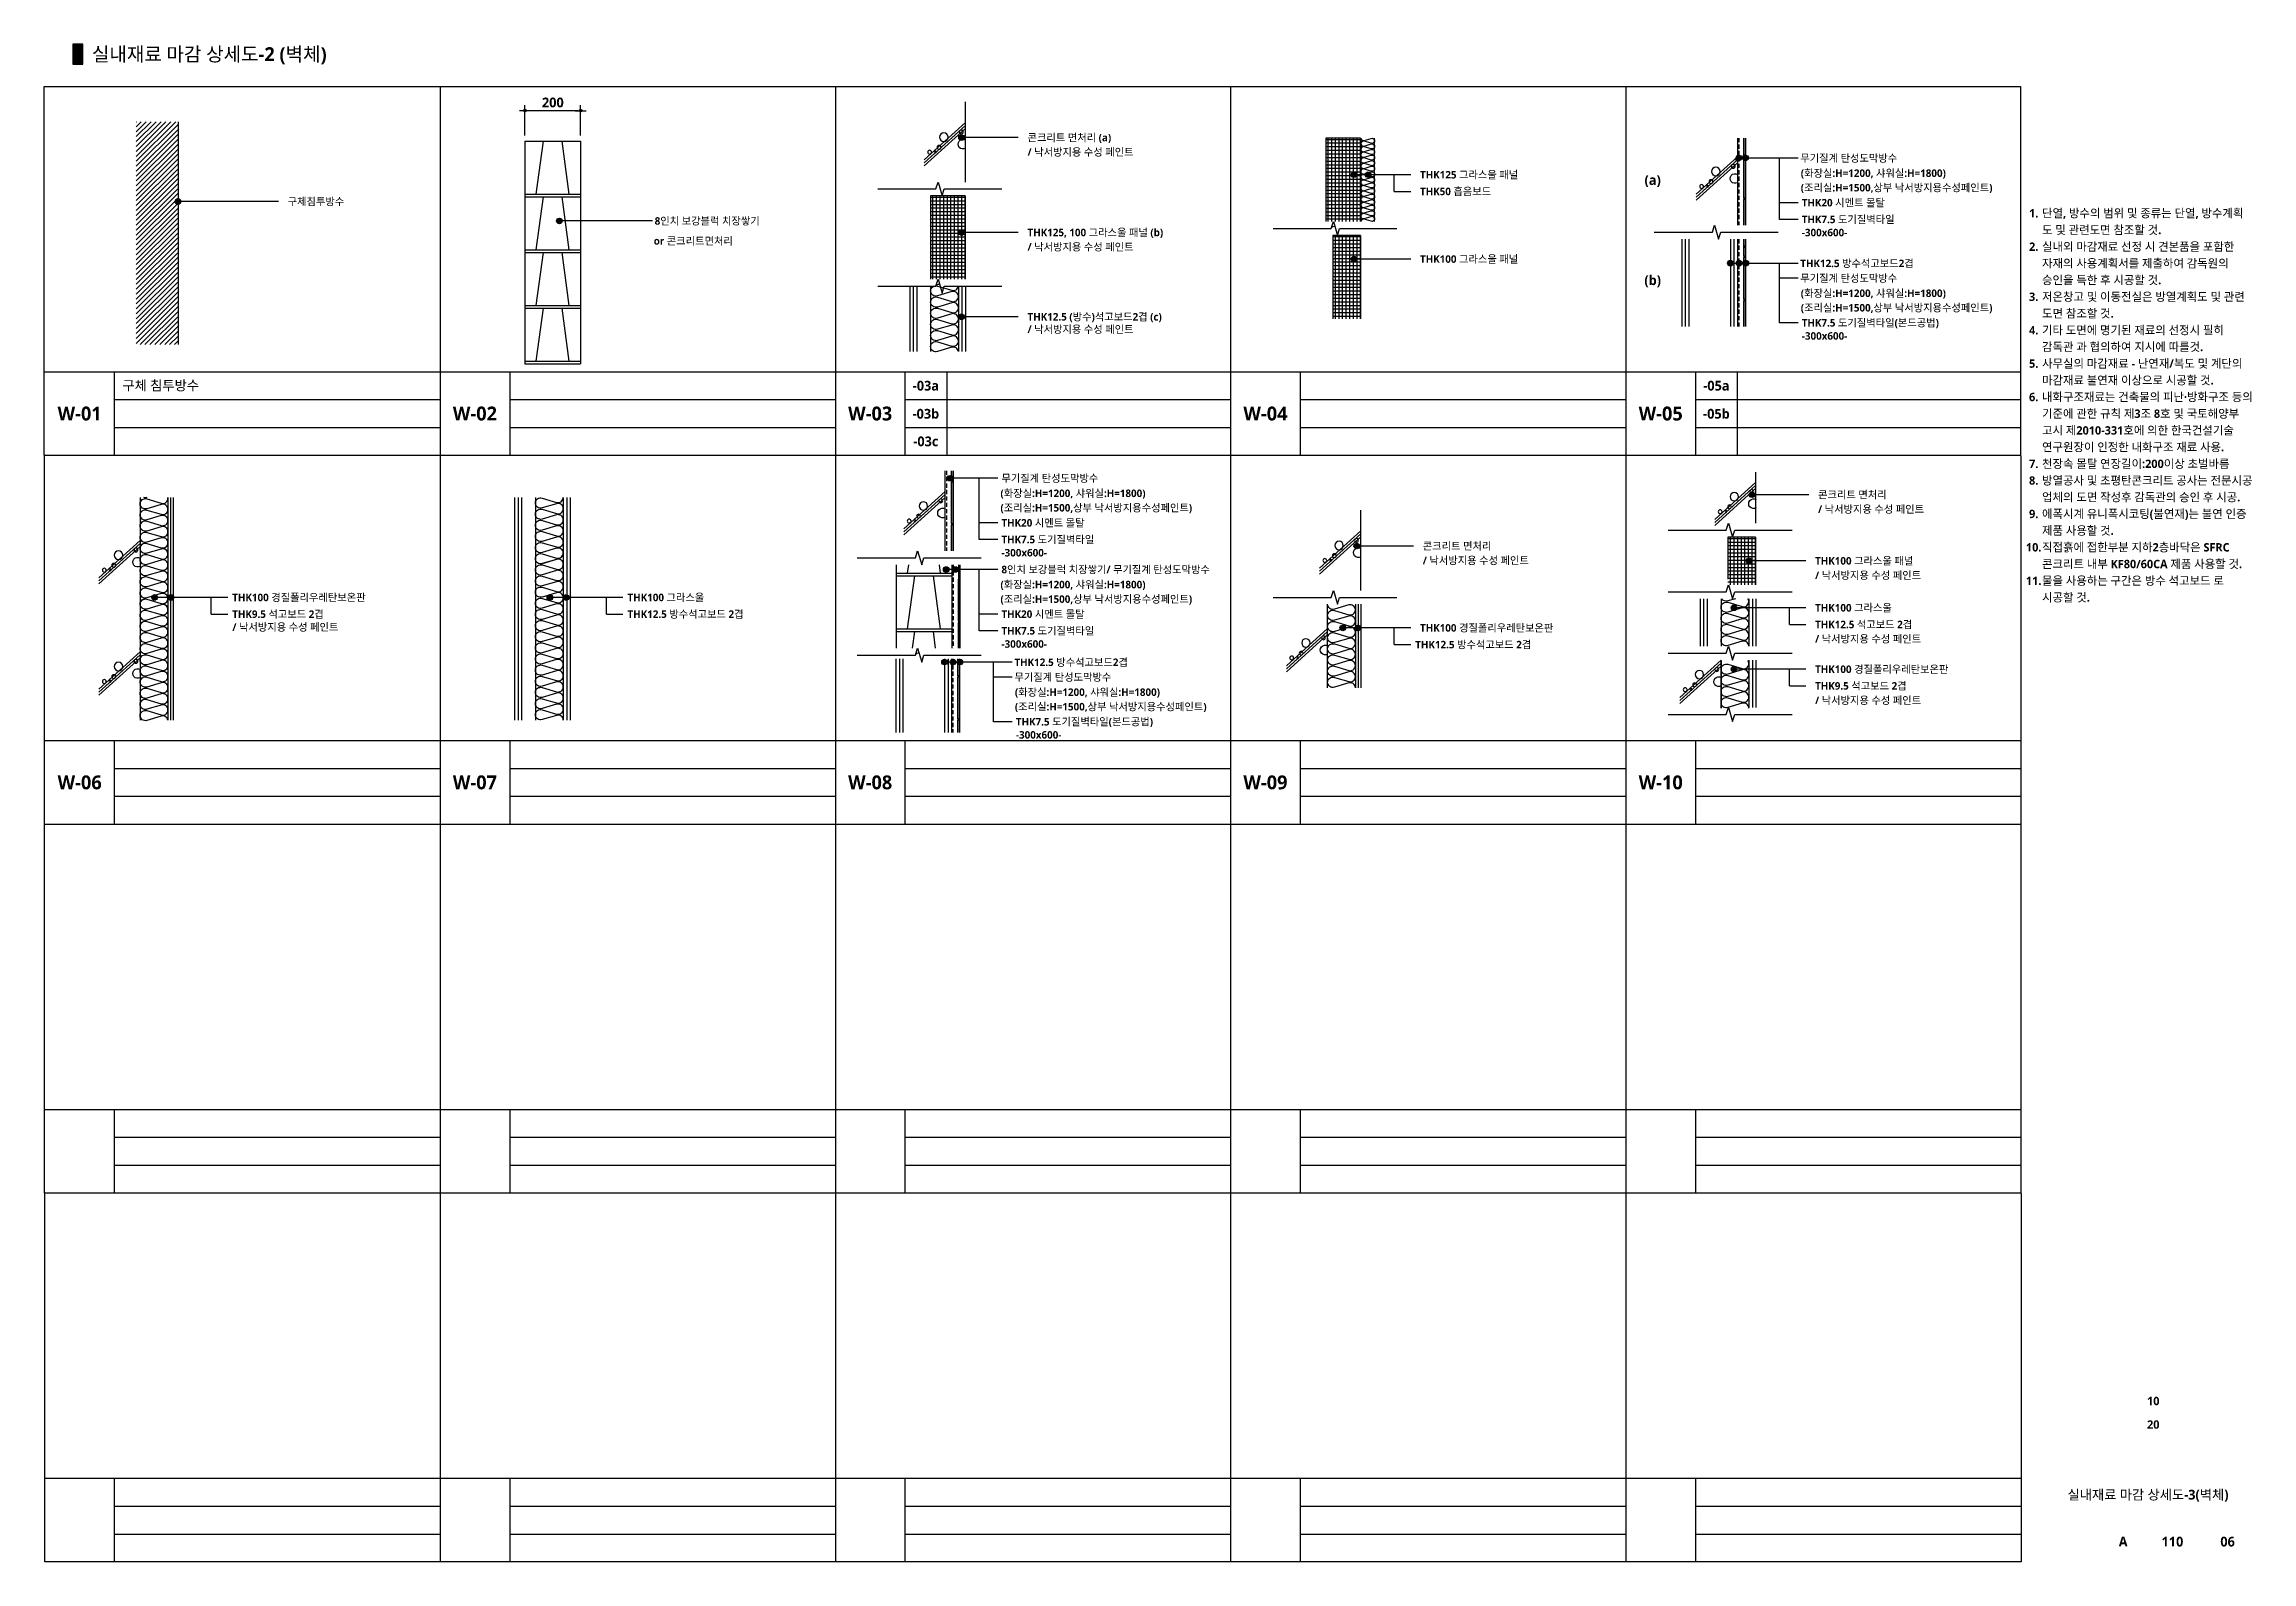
# Model space of a CAD drawing. Header units: millimetres. Extents: x 197 to 33329, y 200 to 5652.
# Drawn here: x 16997 to 24929, y 200 to 5652 of the extents above; entities that cross this region are included whole.
import ezdxf
from ezdxf.enums import TextEntityAlignment as Align

# ---------------------------------------------------------------- set-up
doc = ezdxf.new("R2010")
doc.units = ezdxf.units.MM
doc.header["$LTSCALE"] = 10
doc.header["$MEASUREMENT"] = 0
doc.header["$PDSIZE"] = -10
doc.linetypes.add('HID', pattern=[2.3, 1.5, -0.8])
doc.layers.get('0').update_dxf_attribs({"linetype": 'CONTINUOUS'})
doc.layers.get('Defpoints').update_dxf_attribs({"color": 153, "linetype": 'CONTINUOUS'})
for name, color, linetype in [('A-ANNO-CUTL', 7, 'CONTINUOUS'), ('A-ANNO-GRA2', 4, 'CONTINUOUS'), ('A-ANNO-TEXT1', 7, 'CONTINUOUS'), ('A-ANNO-TITL', 7, 'CONTINUOUS'), ('A-FLOR-INSL', 250, 'CONTINUOUS'), ('A-ST-CONC', 2, 'CONTINUOUS'), ('A-WALL-DRY1', 7, 'CONTINUOUS'), ('A-WALL-MASN', 3, 'CONTINUOUS'), ('AX-PATT', 8, 'CONTINUOUS'), ('CF', 7, 'CONTINUOUS'), ('DIM', 7, 'CONTINUOUS'), ('HAT', 8, 'CONTINUOUS'), ('HT', 8, 'CONTINUOUS')]:
    doc.layers.add(name, color=color, linetype=linetype)
doc.styles.add('2020음성 1차', font='')
doc.styles.add('SH_대대리576', font='')
doc.styles.add('SH_진천_나눔', font='')
doc.styles.get('2020음성 1차').set_extended_font_data('NanumGothic', bold=True)
doc.styles.get('SH_대대리576').set_extended_font_data('NanumGothic', bold=True)
doc.styles.get('SH_진천_나눔').set_extended_font_data('NanumGothic', bold=True)
doc.dimstyles.new('SHP 10', dxfattribs={"dimscale": 10, "dimtxt": 3.5, "dimasz": 1, "dimexe": 2, "dimexo": 2, "dimgap": 1, "dimtad": 1, "dimdec": 0, "dimzin": 0, "dimdsep": 46, "dimtxsty": 'SH_진천_나눔', "dimblk": 'DIMDOT', "dimcen": 0.09, "dimclrd": 256, "dimclre": 256, "dimclrt": 3, "dimadec": 0, "dimazin": 1, "dimtfac": 1, "dimtdec": 0, "dimtix": 1, "dimtmove": 2, "dimatfit": 0, "dimldrblk": 'DIMDOT', "dimfxl": 1, "dimtolj": 1, "dimtzin": 0, "dimlwd": -1, "dimlwe": -1, "dimarcsym": 0})

msp = doc.modelspace()

# ---------------------------------------------------------------- texts
at = {"layer": 'A-ANNO-TEXT1', "style": 'SH_대대리576'}
msp.add_text('실내재료 마감 상세도-2 (벽체)', height=50, dxfattribs=at).set_placement((17169.1, 5590.8))
at = {"layer": 'A-ANNO-TEXT1'}
for s, height, style, p in [('콘크리트 면처리 (a)', 27, '2020음성 1차', (20530.4, 5316.1)), ('/ 낙서방지용 수성 페인트', 27, '2020음성 1차', (20530.4, 5264.3)), ('무기질계 탄성도막방수', 27, '2020음성 1차', (23306.5, 5242.4)), ('THK125 그라스울 패널', 27, '2020음성 1차', (21940.4, 5182.8)), ('(화장실:H=1200, 샤워실:H=1800)', 27, '2020음성 1차', (23308.2, 5188.4)), ('구체침투방수', 27, '2020음성 1차', (17872.4, 5086.5)), ('THK50 흡음보드', 27, '2020음성 1차', (21940.4, 5122.8)), ('(조리실:H=1500,상부 낙서방지용수성페인트)', 27, '2020음성 1차', (23308.2, 5136.3)), ('THK20 시멘트 몰탈', 27, '2020음성 1차', (23311.8, 5082.3)), ('8인치 보강블럭 치장쌓기', 27, '2020음성 1차', (19190.8, 5016.7)), ('THK7.5 도기질벽타일', 27, '2020음성 1차', (23311.8, 5022.3)), ('or 콘크리트면처리', 27, '2020음성 1차', (19187.6, 4945)), ('/ 낙서방지용 수성 페인트', 27, '2020음성 1차', (20530.4, 4923.5)), ('THK125, 100 그라스울 패널 (b)', 27, '2020음성 1차', (20530.4, 4975.4)), ('-300x600-', 27, '2020음성 1차', (23311.8, 4975)), ('THK100 그라스울 패널', 27, '2020음성 1차', (21940.4, 4879.9)), ('THK12.5 방수석고보드2겹', 27, '2020음성 1차', (23306.5, 4864.4)), ('무기질계 탄성도막방수', 27, '2020음성 1차', (23306.5, 4811)), ('(화장실:H=1200, 샤워실:H=1800)', 27, '2020음성 1차', (23308.2, 4757)), ('THK12.5 (방수)석고보드2겹 (c)', 27, '2020음성 1차', (20530.4, 4672.4)), ('(조리실:H=1500,상부 낙서방지용수성페인트)', 27, '2020음성 1차', (23308.2, 4704.9)), ('/ 낙서방지용 수성 페인트', 27, '2020음성 1차', (20530.4, 4627.7)), ('THK7.5 도기질벽타일(본드공법)', 27, '2020음성 1차', (23311.8, 4650.9)), ('-300x600-', 27, '2020음성 1차', (23311.8, 4603.6)), ('구체 침투방수', 35, 'SH_대대리576', (17278.6, 4425.6)), ('(화장실:H=1200, 샤워실:H=1800)', 27, '2020음성 1차', (20433, 4038.4)), ('무기질계 탄성도막방수', 27, '2020음성 1차', (20436.6, 4092.5)), ('콘크리트 면처리', 27, '2020음성 1차', (23370.4, 4033.3)), ('(조리실:H=1500,상부 낙서방지용수성페인트)', 27, '2020음성 1차', (20433, 3986.3)), ('/ 낙서방지용 수성 페인트', 27, '2020음성 1차', (23370.4, 3981.4)), ('THK20 시멘트 몰탈', 27, '2020음성 1차', (20436.6, 3932.3)), ('THK7.5 도기질벽타일', 27, '2020음성 1차', (20436.6, 3872.3)), ('-300x600-', 27, '2020음성 1차', (20436.6, 3825)), ('/ 낙서방지용 수성 페인트', 27, '2020음성 1차', (21950.4, 3797.3)), ('콘크리트 면처리', 27, '2020음성 1차', (21950.4, 3849.1)), ('THK100 그라스울 패널', 27, '2020음성 1차', (23359.7, 3795.8)), ('8인치 보강블럭 치장쌓기/ 무기질계 탄성도막방수', 27, '2020음성 1차', (20436.6, 3764.5)), ('/ 낙서방지용 수성 페인트', 27, '2020음성 1차', (23359.7, 3744)), ('THK100 경질폴리우레탄보온판', 27, '2020음성 1차', (17673.3, 3664.3)), ('THK100 그라스울', 27, '2020음성 1차', (19093.3, 3664.3)), ('(화장실:H=1200, 샤워실:H=1800)', 27, '2020음성 1차', (20433, 3710.5)), ('(조리실:H=1500,상부 낙서방지용수성페인트)', 27, '2020음성 1차', (20433, 3658.4)), ('THK9.5 석고보드 2겹', 27, '2020음성 1차', (17673.3, 3604.3)), ('/ 낙서방지용 수성 페인트', 27, '2020음성 1차', (17673.8, 3557.8)), ('THK12.5 방수석고보드 2겹', 27, '2020음성 1차', (19093.3, 3604.3)), ('THK20 시멘트 몰탈', 27, '2020음성 1차', (20436.6, 3604.4)), ('THK100 경질폴리우레탄보온판', 27, '2020음성 1차', (21940.4, 3554.9)), ('THK100 그라스울', 27, '2020음성 1차', (23359.7, 3627.2)), ('THK12.5 석고보드 2겹', 27, '2020음성 1차', (23359.7, 3567.2)), ('THK7.5 도기질벽타일', 27, '2020음성 1차', (20436.6, 3544.4)), ('-300x600-', 27, '2020음성 1차', (20436.6, 3497.1)), ('THK12.5 방수석고보드 2겹', 27, '2020음성 1차', (21923.3, 3494.9)), ('/ 낙서방지용 수성 페인트', 27, '2020음성 1차', (23359.7, 3515.4)), ('THK12.5 방수석고보드2겹', 27, '2020음성 1차', (20483.3, 3431.4)), ('THK100 경질폴리우레탄보온판', 27, '2020음성 1차', (23359.7, 3406.5)), ('무기질계 탄성도막방수', 27, '2020음성 1차', (20483.3, 3378)), ('(화장실:H=1200, 샤워실:H=1800)', 27, '2020음성 1차', (20484.9, 3324)), ('THK9.5 석고보드 2겹', 27, '2020음성 1차', (23359.7, 3346.5)), ('(조리실:H=1500,상부 낙서방지용수성페인트)', 27, '2020음성 1차', (20484.9, 3271.9)), ('/ 낙서방지용 수성 페인트', 27, '2020음성 1차', (23359.7, 3294.7)), ('THK7.5 도기질벽타일(본드공법)', 27, '2020음성 1차', (20488.5, 3217.9)), ('-300x600-', 27, '2020음성 1차', (20488.5, 3170.6))]:
    msp.add_text(s, height=height, dxfattribs=dict(at, style=style)).set_placement(p, align=Align.MIDDLE_LEFT)
at = {"layer": 'A-ANNO-TEXT1', "style": 'SH_대대리576'}
for s, p in [('(a)', (22776.2, 5159.7)), ('(b)', (22776.2, 4801.1)), ('-03a', (20165, 4425)), ('-05a', (23005, 4425)), ('-03b', (20165, 4325)), ('-05b', (23005, 4325)), ('-03c', (20165, 4225))]:
    msp.add_text(s, height=35, dxfattribs=at).set_placement(p, align=Align.MIDDLE)
for s, p in [('W-01', (17125, 4325)), ('W-02', (18545, 4325)), ('W-03', (19965, 4325)), ('W-04', (21385, 4325)), ('W-05', (22805, 4325)), ('W-06', (17125, 3000)), ('W-07', (18545, 3000)), ('W-08', (19965, 3000)), ('W-09', (21385, 3000)), ('W-10', (22805, 3000))]:
    msp.add_text(s, height=50, dxfattribs=at).set_placement(p, align=Align.MIDDLE_CENTER)
at = {"layer": 'A-ANNO-TEXT1', "color": 1, "style": 'SH_대대리576'}
msp.add_text('11.', height=30, dxfattribs=at).set_placement((24145, 3724.4), align=Align.MIDDLE_CENTER)
for s, p in [('물을 사용하는 구간은 방수 석고보드 로 ', (24175, 3724.4)), ('시공할 것.', (24175, 3664.4))]:
    msp.add_text(s, height=30, dxfattribs=at).set_placement(p, align=Align.MIDDLE_LEFT)
at = {"layer": 'A-ANNO-TITL', "style": 'SH_대대리576'}
for s, p in [('1.', (24145, 5044.4)), ('1.', (24145, 5044.4)), ('2.', (24145, 4924.4)), ('2.', (24145, 4924.4)), ('3.', (24145, 4744.4)), ('3.', (24145, 4744.4)), ('4.', (24145, 4624.4)), ('4.', (24145, 4624.4)), ('5.', (24145, 4504.4)), ('5.', (24145, 4504.4)), ('6.', (24145, 4384.4)), ('6.', (24145, 4384.4)), ('7.', (24145, 4144.4)), ('7.', (24145, 4144.4)), ('8.', (24145, 4084.4)), ('8.', (24145, 4084.4)), ('9.', (24145, 3964.4)), ('9.', (24145, 3964.4)), ('10.', (24145, 3844.4)), ('10.', (24145, 3844.4))]:
    msp.add_text(s, height=30, dxfattribs=at).set_placement(p, align=Align.MIDDLE_CENTER)
for s, p in [('도 및 관련도면 참조할 것.', (24175, 4984.4)), ('단열, 방수의 범위 및 종류는 단열, 방수계획', (24175, 5044.4)), ('실내외 마감재료 선정 시 견본품을 포함한', (24175, 4924.4)), ('자재의 사용계획서를 제출하여 감독원의 ', (24175, 4864.4)), ('저온창고 및 이동전실은 방열계획도 및 관련', (24175, 4744.4)), ('승인을 득한 후 시공할 것.', (24175, 4804.4)), ('도면 참조할 것.', (24175, 4684.4)), ('기타 도면에 명기된 재료의 선정시 필히', (24175, 4624.4)), ('사무실의 마감재료 - 난연재/복도 및 계단의', (24175, 4504.4)), ('감독관 과 협의하여 지시에 따를것.', (24175, 4564.4)), ('마감재료 불연재 이상으로 시공할 것.', (24175, 4444.4)), ('내화구조재료는 건축물의 피난·방화구조 등의', (24175, 4384.4)), ('고시 제2010-331호에 의한 한국건설기술', (24175, 4264.4)), ('기준에 관한 규칙 제3조 8호 및 국토해양부', (24175, 4324.4)), ('연구원장이 인정한 내화구조 재료 사용.', (24175, 4204.4)), ('천장속 몰탈 연장길이:200이상 초벌바름', (24175, 4144.4)), ('방열공사 및 초평탄콘크리트 공사는 전문시공', (24175, 4084.4)), ('에폭시계 유니폭시코팅(불연재)는 불연 인증', (24175, 3964.4)), ('업체의 도면 작성후 감독관의 승인 후 시공.', (24175, 4024.4)), ('제품 사용할 것.', (24175, 3904.4)), ('직접흙에 접한부분 지하2층바닥은 SFRC', (24175, 3844.4)), ('콘크리트 내부 KF80/60CA 제품 사용할 것.', (24175, 3784.4))]:
    msp.add_text(s, height=30, dxfattribs=at).set_placement(p, align=Align.MIDDLE_LEFT)
for s, height, p in [('10', 30, (24574.5, 777.8)), ('20', 30, (24574.5, 693.3)), ('실내재료 마감 상세도-3(벽체)', 35, (24555.7, 439.7)), ('A', 35, (24466.3, 272.7)), ('110', 35, (24643.4, 272.7)), ('06', 35, (24841.6, 272.7))]:
    msp.add_text(s, height=height, dxfattribs=at).set_placement(p, align=Align.MIDDLE)

# ---------------------------------------------------------------- blocks, each defined once
blk = doc.blocks.new('2')
at = {"layer": 'HAT'}
for p, q in [((9516.6, 4296.2), (9583.7, 4370.3)), ((9522, 4296.2), (9589.1, 4370.3)), ((9527.4, 4296.2), (9594.5, 4370.3))]:
    blk.add_line(p, q, dxfattribs=at)
for centre, radius in [((9569.8, 4360.6), 3.41), ((9542.8, 4335.1), 7.63), ((9561.1, 4343.7), 3.41), ((9569.4, 4350), 1.53), ((9533.6, 4303.7), 3.41)]:
    blk.add_circle(centre, radius, dxfattribs=at)
blk.add_arc((9555.5, 4300.6), 8.7, 329.3752, 210.6248, dxfattribs=at)
blk = doc.blocks.new('DIMDOT')
at = {"color": 0}
blk.add_line((-2, 0), (2, 0), dxfattribs=at)
for radius in [0.5, 0.25]:
    blk.add_circle((0, 0), radius, dxfattribs=at)
blk = doc.blocks.new('*D418')
at = {"layer": 'Defpoints', "color": 0}
for p in [(18724.9, 5412.9), (18724.9, 5303.3), (18924.9, 5303.3)]:
    blk.add_point(p, dxfattribs=at)
at = {"layer": 'DIM'}
for p, q in [((18724.9, 5323.3), (18724.9, 5432.9)), ((18914.9, 5412.9), (18734.9, 5412.9)), ((18924.9, 5323.3), (18924.9, 5432.9))]:
    blk.add_line(p, q, dxfattribs=at)
at = {"layer": 'DIM', "linetype": 'ByBlock', "xscale": 10, "yscale": 10, "zscale": 10, "rotation": 180}
blk.add_blockref('DIMDOT', (18724.9, 5412.9), dxfattribs=at)
at = {"layer": 'DIM', "linetype": 'ByBlock', "xscale": 10, "yscale": 10, "zscale": 10}
blk.add_blockref('DIMDOT', (18924.9, 5412.9), dxfattribs=at)
at = {"layer": 'DIM', "color": 3, "insert": (18824.9, 5442.1), "char_height": 35, "attachment_point": 5, "style": 'SH_진천_나눔'}
blk.add_mtext('\\A1;200', dxfattribs=at)

# ---------------------------------------------------------------- dimensions: what is measured, and where the dimension line sits
at = {"layer": 'DIM'}
dim = msp.add_linear_dim(base=(18724.9, 5412.9), p1=(18924.9, 5303.3), p2=(18724.9, 5303.3), angle=180, dimstyle='SHP 10', dxfattribs=at)
dim.commit()
dim.dimension.update_dxf_attribs({"geometry": '*D418', "text_midpoint": (18824.9, 5442.1)})

# ---------------------------------------------------------------- hatches: boundary and pattern name
at = {"layer": 'A-ANNO-TEXT1'}
h = msp.add_hatch(color=256, dxfattribs=at)
h.dxf.hatch_style = 1
h.paths.add_polyline_path([(17136, 5651.8), (17100, 5651.8), (17100, 5579.8), (17136, 5579.8)])
h = msp.add_hatch(color=256, dxfattribs=at)
h.dxf.hatch_style = 1
edge = h.paths.add_edge_path()
edge.add_arc((20293.1, 5316.1), 10, 0, 360)
h = msp.add_hatch(color=256, dxfattribs=at)
h.dxf.hatch_style = 1
edge = h.paths.add_edge_path()
edge.add_arc((23085.9, 5243.1), 10, 0, 360)
h = msp.add_hatch(color=256, dxfattribs=at)
h.dxf.hatch_style = 1
edge = h.paths.add_edge_path()
edge.add_arc((23109.5, 5243.1), 10, 0, 360)
h = msp.add_hatch(color=256, dxfattribs=at)
h.dxf.hatch_style = 1
edge = h.paths.add_edge_path()
edge.add_arc((21703.1, 5182.8), 10, 0, 360)
h = msp.add_hatch(color=256, dxfattribs=at)
h.dxf.hatch_style = 1
edge = h.paths.add_edge_path()
edge.add_arc((21754, 5182.8), 10, 0, 360)
h = msp.add_hatch(color=256, dxfattribs=at)
h.dxf.hatch_style = 1
edge = h.paths.add_edge_path()
edge.add_arc((17478.5, 5086.5), 10, 0, 360)
h = msp.add_hatch(color=256, dxfattribs=at)
h.dxf.hatch_style = 1
edge = h.paths.add_edge_path()
edge.add_arc((18848.5, 5016.7), 10, 0, 360)
h = msp.add_hatch(color=256, dxfattribs=at)
h.dxf.hatch_style = 1
edge = h.paths.add_edge_path()
edge.add_arc((20293.1, 4975.4), 10, 0, 360)
h = msp.add_hatch(color=256, dxfattribs=at)
h.dxf.hatch_style = 1
edge = h.paths.add_edge_path()
edge.add_arc((21703.1, 4879.9), 10, 0, 360)
h = msp.add_hatch(color=256, dxfattribs=at)
h.dxf.hatch_style = 1
edge = h.paths.add_edge_path()
edge.add_arc((23055.2, 4865.1), 10, 0, 360)
h = msp.add_hatch(color=256, dxfattribs=at)
h.dxf.hatch_style = 1
edge = h.paths.add_edge_path()
edge.add_arc((23086, 4865.1), 10, 0, 360)
h = msp.add_hatch(color=256, dxfattribs=at)
h.dxf.hatch_style = 1
edge = h.paths.add_edge_path()
edge.add_arc((23110.7, 4865.1), 10, 0, 360)
h = msp.add_hatch(color=256, dxfattribs=at)
h.dxf.hatch_style = 1
edge = h.paths.add_edge_path()
edge.add_arc((20293.1, 4672.4), 10, 0, 360)
h = msp.add_hatch(color=256, dxfattribs=at)
h.dxf.hatch_style = 1
edge = h.paths.add_edge_path()
edge.add_arc((20251, 4092.5), 10, 0, 360)
h = msp.add_hatch(color=256, dxfattribs=at)
h.dxf.hatch_style = 1
edge = h.paths.add_edge_path()
edge.add_arc((23133.1, 4033.3), 10, 0, 360)
h = msp.add_hatch(color=256, dxfattribs=at)
h.dxf.hatch_style = 1
edge = h.paths.add_edge_path()
edge.add_arc((21713.1, 3849.1), 10, 0, 360)
h = msp.add_hatch(color=256, dxfattribs=at)
h.dxf.hatch_style = 1
edge = h.paths.add_edge_path()
edge.add_arc((20238.1, 3764.5), 10, 0, 360)
h = msp.add_hatch(color=256, dxfattribs=at)
h.dxf.hatch_style = 1
edge = h.paths.add_edge_path()
edge.add_arc((20271.7, 3764.5), 10, 0, 360)
h = msp.add_hatch(color=256, dxfattribs=at)
h.dxf.hatch_style = 1
edge = h.paths.add_edge_path()
edge.add_arc((23122.5, 3795.8), 10, 0, 360)
h = msp.add_hatch(color=256, dxfattribs=at)
h.dxf.hatch_style = 1
edge = h.paths.add_edge_path()
edge.add_arc((17394.2, 3664.3), 10, 0, 360)
h = msp.add_hatch(color=256, dxfattribs=at)
h.dxf.hatch_style = 1
edge = h.paths.add_edge_path()
edge.add_arc((17453.1, 3664.3), 10, 0, 360)
h = msp.add_hatch(color=256, dxfattribs=at)
h.dxf.hatch_style = 1
edge = h.paths.add_edge_path()
edge.add_arc((18814.2, 3664.3), 10, 0, 360)
h = msp.add_hatch(color=256, dxfattribs=at)
h.dxf.hatch_style = 1
edge = h.paths.add_edge_path()
edge.add_arc((18873.1, 3664.3), 10, 0, 360)
h = msp.add_hatch(color=256, dxfattribs=at)
h.dxf.hatch_style = 1
edge = h.paths.add_edge_path()
edge.add_arc((23068.1, 3627.2), 10, 0, 360)
h = msp.add_hatch(color=256, dxfattribs=at)
h.dxf.hatch_style = 1
edge = h.paths.add_edge_path()
edge.add_arc((21662.8, 3554.9), 10, 0, 360)
h = msp.add_hatch(color=256, dxfattribs=at)
h.dxf.hatch_style = 1
edge = h.paths.add_edge_path()
edge.add_arc((21717.3, 3554.9), 10, 0, 360)
h = msp.add_hatch(color=256, dxfattribs=at)
h.dxf.hatch_style = 1
edge = h.paths.add_edge_path()
edge.add_arc((20232, 3432.1), 10, 0, 360)
h = msp.add_hatch(color=256, dxfattribs=at)
h.dxf.hatch_style = 1
edge = h.paths.add_edge_path()
edge.add_arc((20262.8, 3432.1), 10, 0, 360)
h = msp.add_hatch(color=256, dxfattribs=at)
h.dxf.hatch_style = 1
edge = h.paths.add_edge_path()
edge.add_arc((20287.5, 3432.1), 10, 0, 360)
h = msp.add_hatch(color=256, dxfattribs=at)
h.dxf.hatch_style = 1
edge = h.paths.add_edge_path()
edge.add_arc((23068.1, 3406.5), 10, 0, 360)
at = {"layer": 'AX-PATT'}
h = msp.add_hatch(dxfattribs=at)
h.set_pattern_fill('ANSI31', color=256, scale=100, style=0)
h.set_pattern_definition([(45, (-3268607.821, 1295106.597), (-8.838834765, 8.838834765), [])])
h.paths.add_polyline_path([(17328.5, 5373), (17478.5, 5373), (17478.5, 4573), (17328.5, 4573)])
h = msp.add_hatch(dxfattribs=at)
h.set_pattern_fill('_USER', color=256, scale=13, angle=270, double=1, pattern_type=0)
h.set_pattern_definition([(270, (23196.321, 11146.908), (13, -2e-15), []), (0, (23196.321, 11146.908), (0, 13), [])])
h.paths.add_polyline_path([(21726.5, 5314.1), (21726.5, 5014.7), (21602.3, 5014.7), (21602.3, 5314.1), (21621.4, 5314.1), (21628.9, 5314.1), (21643.9, 5314.1), (21651.4, 5314.1)])
h = msp.add_hatch(dxfattribs=at)
h.set_pattern_fill('_USER', color=256, scale=13, angle=270, double=1, pattern_type=0)
h.set_pattern_definition([(270, (21776.321, 10939.414), (13, -2e-15), []), (0, (21776.321, 10939.414), (0, 13), [])])
h.paths.add_polyline_path([(20306.5, 5106.6), (20306.5, 4807.2), (20182.3, 4807.2), (20182.3, 5106.6), (20201.4, 5106.6), (20208.9, 5106.6), (20223.9, 5106.6), (20231.4, 5106.6)])
h = msp.add_hatch(dxfattribs=at)
h.set_pattern_fill('_USER', color=256, scale=13, angle=270, double=1, pattern_type=0)
h.set_pattern_definition([(270, (23196.321, 10797.457), (13, -2e-15), []), (0, (23196.321, 10797.457), (0, 13), [])])
h.paths.add_polyline_path([(21726.5, 4964.7), (21726.5, 4665.2), (21627.3, 4665.2), (21627.3, 4964.7), (21621.4, 4964.7), (21628.9, 4964.7), (21643.9, 4964.7), (21651.4, 4964.7)])
h = msp.add_hatch(dxfattribs=at)
h.set_pattern_fill('_USER', color=256, scale=13, angle=270, double=1, pattern_type=0)
h.set_pattern_definition([(270, (24615.676, 9713.439), (13, -2e-15), []), (0, (24615.676, 9713.439), (0, 13), [])])
h.paths.add_polyline_path([(23046.7, 3709.9), (23046.7, 3880.6), (23048.2, 3880.6), (23063.2, 3880.6), (23070.7, 3880.6), (23145.9, 3880.6), (23145.9, 3709.9), (23070.7, 3709.9), (23063.2, 3709.9), (23048.2, 3709.9)])

# ---------------------------------------------------------------- linework, layer by layer
for p, q in [((22946.7, 3659.9), (22946.7, 3489.2)), ((22959.2, 3659.9), (22959.2, 3489.2)), ((22971.7, 3659.9), (22971.7, 3489.2)), ((23121.7, 3659.9), (23121.7, 3489.2)), ((23134.2, 3659.9), (23134.2, 3489.2)), ((23146.7, 3659.9), (23146.7, 3489.2)), ((21708.3, 3639.7), (21708.3, 3339.7)), ((21717.8, 3639.7), (21717.8, 3339.7)), ((21727.3, 3639.7), (21727.3, 3339.7)), ((23121.7, 3439.2), (23121.7, 3268.5)), ((23134.2, 3439.2), (23134.2, 3268.5)), ((23146.7, 3439.2), (23146.7, 3268.5))]:
    msp.add_line(p, q)
at = {"layer": 'A-ANNO-CUTL'}
for points in [[(19992.2, 5131.6), (20201.4, 5131.6), (20208.9, 5156.6), (20223.9, 5106.6), (20231.4, 5131.6), (20437.6, 5131.6)], [(21412.2, 4989.7), (21621.4, 4989.7), (21628.9, 5014.7), (21643.9, 4964.7), (21651.4, 4989.7), (21857.6, 4989.7)], [(22781.3, 4976.1), (22990.5, 4976.1), (22998, 5001.1), (23013, 4951.1), (23020.5, 4976.1), (23226.7, 4976.1)], [(19992.2, 4782.2), (20201.4, 4782.2), (20208.9, 4807.2), (20223.9, 4757.2), (20231.4, 4782.2), (20437.6, 4782.2)], [(22831.5, 3905.6), (23040.7, 3905.6), (23048.2, 3930.6), (23063.2, 3880.6), (23070.7, 3905.6), (23277, 3905.6)], [(19918.6, 3806.6), (20127.8, 3806.6), (20135.3, 3831.6), (20150.3, 3781.6), (20157.8, 3806.6), (20364.1, 3806.6)], [(21412.2, 3664.7), (21621.4, 3664.7), (21628.9, 3689.7), (21643.9, 3639.7), (21651.4, 3664.7), (21857.6, 3664.7)], [(22831.5, 3684.9), (23040.7, 3684.9), (23048.2, 3709.9), (23063.2, 3659.9), (23070.7, 3684.9), (23277, 3684.9)], [(19918.6, 3457.2), (20127.8, 3457.2), (20135.3, 3482.2), (20150.3, 3432.2), (20157.8, 3457.2), (20364.1, 3457.2)], [(22831.5, 3464.2), (23040.7, 3464.2), (23048.2, 3489.2), (23063.2, 3439.2), (23070.7, 3464.2), (23277, 3464.2)], [(22831.5, 3243.5), (23040.7, 3243.5), (23048.2, 3268.5), (23063.2, 3218.5), (23070.7, 3243.5), (23277, 3243.5)]]:
    msp.add_lwpolyline(points, dxfattribs=at)
at = {"layer": 'A-ANNO-GRA2'}
for p, q in [((18420, 5500), (18420, 200)), ((19840, 5500), (19840, 200)), ((21260, 5500), (21260, 200)), ((22680, 5500), (22680, 200)), ((17000, 4475), (24100, 4475)), ((17250, 4175), (17250, 4475)), ((18670, 4475), (18670, 4175)), ((20090, 4475), (20090, 4175)), ((20240, 4475), (20240, 4175)), ((21510, 4475), (21510, 4175)), ((22930, 4475), (22930, 4175)), ((23080, 4475), (23080, 4175)), ((17250, 4375), (18420, 4375)), ((18670, 4375), (19840, 4375)), ((20090, 4375), (21260, 4375)), ((21510, 4375), (22680, 4375)), ((22930, 4375), (24100, 4375)), ((17250, 4275), (18420, 4275)), ((18670, 4275), (19840, 4275)), ((20090, 4275), (21260, 4275)), ((21510, 4275), (22680, 4275)), ((22930, 4275), (24100, 4275)), ((17000, 4175), (24100, 4175)), ((17000, 3150), (24100, 3150)), ((17250, 2850), (17250, 3150)), ((18670, 3150), (18670, 2850)), ((20090, 3150), (20090, 2850)), ((21510, 3150), (21510, 2850)), ((22930, 3150), (22930, 2850)), ((17250, 3050), (18420, 3050)), ((18670, 3050), (19840, 3050)), ((20090, 3050), (21260, 3050)), ((21510, 3050), (22680, 3050)), ((22930, 3050), (24100, 3050)), ((17250, 2950), (18420, 2950)), ((18670, 2950), (19840, 2950)), ((20090, 2950), (21260, 2950)), ((21510, 2950), (22680, 2950)), ((22930, 2950), (24100, 2950)), ((17000, 2850), (24100, 2850)), ((17000, 1825), (24100, 1825)), ((17250, 1525), (17250, 1825)), ((18670, 1825), (18670, 1525)), ((20090, 1825), (20090, 1525)), ((21510, 1825), (21510, 1525)), ((22930, 1825), (22930, 1525)), ((17250, 1725), (18420, 1725)), ((18670, 1725), (19840, 1725)), ((20090, 1725), (21260, 1725)), ((21510, 1725), (22680, 1725)), ((22930, 1725), (24100, 1725)), ((17250, 1625), (18420, 1625)), ((18670, 1625), (19840, 1625)), ((20090, 1625), (21260, 1625)), ((21510, 1625), (22680, 1625)), ((22930, 1625), (24100, 1625)), ((17000, 1525), (24100, 1525)), ((17000, 500), (24100, 500)), ((17250, 200), (17250, 500)), ((18670, 500), (18670, 200)), ((20090, 500), (20090, 200)), ((21510, 500), (21510, 200)), ((22930, 500), (22930, 200)), ((17250, 400), (18420, 400)), ((18670, 400), (19840, 400)), ((20090, 400), (21260, 400)), ((21510, 400), (22680, 400)), ((22930, 400), (24100, 400)), ((17250, 300), (18420, 300)), ((18670, 300), (19840, 300)), ((20090, 300), (21260, 300)), ((21510, 300), (22680, 300)), ((22930, 300), (24100, 300))]:
    msp.add_line(p, q, dxfattribs=at)
msp.add_lwpolyline([(16997.5, 5500), (24097.5, 5500), (24100, 200), (17000, 200)], close=True, dxfattribs=at)
at = {"layer": 'A-ANNO-TEXT1'}
for p, q in [((20497, 5316.1), (20293.1, 5316.1)), ((23298.6, 5242.4), (23075.9, 5242.4)), ((23231.8, 5022.3), (23231.8, 5242.4)), ((21907, 5182.8), (21703.1, 5182.8)), ((21848, 5122.8), (21848, 5182.8)), ((17839, 5086.5), (17478.5, 5086.5)), ((21848, 5122.8), (21907, 5122.8)), ((23298.6, 5082.3), (23231.8, 5082.3)), ((19182.8, 5016.7), (18838.5, 5016.7)), ((23298.6, 5022.3), (23231.8, 5022.3)), ((20497, 4975.4), (20293.1, 4975.4)), ((21907, 4879.9), (21703.1, 4879.9)), ((23298.6, 4864.4), (23065.2, 4864.4)), ((23231.8, 4650.9), (23231.8, 4864.4)), ((23298.6, 4811), (23231.8, 4811)), ((20497, 4672.4), (20293.1, 4672.4)), ((23298.6, 4650.9), (23231.8, 4650.9)), ((20423.4, 4092.5), (20241, 4092.5)), ((20356.6, 3872.3), (20356.6, 4092.5)), ((23337, 4033.3), (23133.1, 4033.3)), ((20423.4, 3932.3), (20356.6, 3932.3)), ((20423.4, 3872.3), (20356.6, 3872.3)), ((21917, 3849.1), (21713.1, 3849.1)), ((20423.4, 3764.5), (20248.1, 3764.5)), ((20356.6, 3544.4), (20356.6, 3764.5)), ((23326.3, 3795.8), (23122.5, 3795.8)), ((17598, 3664.3), (17394.2, 3664.3)), ((17657, 3664.3), (17453.1, 3664.3)), ((17598, 3604.3), (17598, 3664.3)), ((19018, 3664.3), (18814.2, 3664.3)), ((19077, 3664.3), (18873.1, 3664.3)), ((19018, 3604.3), (19018, 3664.3)), ((17598, 3604.3), (17657, 3604.3)), ((19018, 3604.3), (19077, 3604.3)), ((20423.4, 3604.4), (20356.6, 3604.4)), ((23326.3, 3627.2), (23068.1, 3627.2)), ((23267.4, 3567.2), (23267.4, 3627.2)), ((20423.4, 3544.4), (20356.6, 3544.4)), ((21907, 3554.9), (21662.8, 3554.9)), ((21848, 3494.9), (21848, 3554.9)), ((21848, 3494.9), (21907, 3494.9)), ((23267.4, 3567.2), (23326.3, 3567.2)), ((20475.3, 3431.4), (20241.9, 3431.4)), ((20408.5, 3217.9), (20408.5, 3431.4)), ((20475.3, 3378), (20408.5, 3378)), ((23326.3, 3406.5), (23068.1, 3406.5)), ((23267.4, 3346.5), (23267.4, 3406.5)), ((23267.4, 3346.5), (23326.3, 3346.5)), ((20475.3, 3217.9), (20408.5, 3217.9))]:
    msp.add_line(p, q, dxfattribs=at)
msp.add_lwpolyline([(17136, 5651.8), (17100, 5651.8), (17100, 5579.8), (17136, 5579.8)], close=True, dxfattribs=at)
for centre in [(20293.1, 5316.1), (23085.9, 5243.1), (23109.5, 5243.1), (21703.1, 5182.8), (21754, 5182.8), (17478.5, 5086.5), (18848.5, 5016.7), (20293.1, 4975.4), (21703.1, 4879.9), (23055.2, 4865.1), (23086, 4865.1), (23110.7, 4865.1), (20293.1, 4672.4), (20251, 4092.5), (23133.1, 4033.3), (21713.1, 3849.1), (20238.1, 3764.5), (20271.7, 3764.5), (23122.5, 3795.8), (17394.2, 3664.3), (17453.1, 3664.3), (18814.2, 3664.3), (18873.1, 3664.3), (23068.1, 3627.2), (21662.8, 3554.9), (21717.3, 3554.9), (20232, 3432.1), (20262.8, 3432.1), (20287.5, 3432.1), (23068.1, 3406.5)]:
    msp.add_circle(centre, 10, dxfattribs=at)
at = {"layer": 'A-FLOR-INSL'}
for points in [[(21726.5, 5014.7), (21726.5, 5314.1), (21602.3, 5314.1), (21602.3, 5014.7)], [(20306.5, 4807.2), (20306.5, 5106.6), (20182.3, 5106.6), (20182.3, 4807.2)], [(21726.5, 4665.2), (21726.5, 4964.7), (21627.3, 4964.7), (21627.3, 4665.2)], [(23145.9, 3709.9), (23145.9, 3880.6), (23046.7, 3880.6), (23046.7, 3729.8)]]:
    msp.add_lwpolyline(points, dxfattribs=at)
at = {"layer": 'A-ST-CONC'}
for p, q in [((20307.3, 5156.6), (20307.3, 5444.5)), ((17478.5, 5373), (17478.5, 4573)), ((23080.7, 5314.2), (23080.7, 5001.1)), ((20233.8, 3831.6), (20233.8, 4119.5)), ((23147.3, 3930.6), (23147.3, 4114.6)), ((17342.3, 4023), (17342.3, 3223)), ((21727.3, 3689.7), (21727.3, 3977.6)), ((21608.3, 3339.7), (21608.3, 3639.7)), ((23021.7, 3266.3), (23021.7, 3439.2))]:
    msp.add_line(p, q, dxfattribs=at)
at = {"layer": 'A-WALL-DRY1'}
for p, q in [((22880.7, 4951.1), (22880.7, 4638)), ((22893.2, 4951.1), (22893.2, 4638)), ((22905.7, 4951.1), (22905.7, 4638)), ((23055.7, 4951.1), (23055.7, 4638)), ((23068.2, 4951.1), (23068.2, 4638)), ((23080.7, 4951.1), (23080.7, 4638)), ((20107.3, 4782.2), (20107.3, 4548)), ((20119.8, 4782.2), (20119.8, 4548)), ((20132.3, 4782.2), (20132.3, 4548)), ((20282.3, 4782.2), (20282.3, 4548)), ((20294.8, 4782.2), (20294.8, 4548)), ((20307.3, 4782.2), (20307.3, 4548)), ((17442.3, 4023), (17442.3, 3223)), ((17451.8, 4023), (17451.8, 3223)), ((17461.3, 4023), (17461.3, 3223)), ((18687.3, 4023), (18687.3, 3223)), ((18699.8, 4023), (18699.8, 3223)), ((18712.3, 4023), (18712.3, 3223)), ((18862.3, 4023), (18862.3, 3223)), ((18874.8, 4023), (18874.8, 3223)), ((18887.3, 4023), (18887.3, 3223)), ((20057.5, 3443.8), (20057.5, 3179.1)), ((20070, 3443.8), (20070, 3179.1)), ((20082.5, 3443.8), (20082.5, 3179.1)), ((20232.5, 3443.8), (20232.5, 3179.1)), ((20245, 3443.8), (20245, 3179.1)), ((20257.5, 3443.8), (20257.5, 3179.1))]:
    msp.add_line(p, q, dxfattribs=at)
at = {"layer": 'A-WALL-MASN'}
for p, q in [((18724.9, 5303.3), (18724.9, 4503.3)), ((18924.9, 5303.3), (18924.9, 4503.3)), ((20058.7, 3781.6), (20058.7, 3482.2)), ((20258.7, 3781.6), (20258.7, 3482.2))]:
    msp.add_line(p, q, dxfattribs=at)
at = {"layer": 'AX-PATT'}
for p, q in [((18724.9, 5303.3), (18924.9, 5303.3)), ((18765.6, 5113.3), (18791.4, 5303.3)), ((18884.1, 5113.3), (18858.3, 5303.3)), ((18724.9, 5113.3), (18924.9, 5113.3)), ((18724.9, 5113.3), (18924.9, 5113.3)), ((18724.9, 5103.3), (18924.9, 5103.3)), ((18724.9, 5103.3), (18924.9, 5103.3)), ((18765.6, 4913.3), (18791.4, 5103.3)), ((18884.1, 4913.3), (18858.3, 5103.3)), ((18724.9, 4913.3), (18924.9, 4913.3)), ((18724.9, 4913.3), (18924.9, 4913.3)), ((18724.9, 4903.3), (18924.9, 4903.3)), ((18724.9, 4903.3), (18924.9, 4903.3)), ((18765.6, 4713.3), (18791.4, 4903.3)), ((18884.1, 4713.3), (18858.3, 4903.3)), ((18724.9, 4713.3), (18924.9, 4713.3)), ((18724.9, 4713.3), (18924.9, 4713.3)), ((18724.9, 4703.3), (18924.9, 4703.3)), ((18724.9, 4703.3), (18924.9, 4703.3)), ((18765.6, 4513.3), (18791.4, 4703.3)), ((18884.1, 4513.3), (18858.3, 4703.3)), ((18724.9, 4513.3), (18924.9, 4513.3)), ((18724.9, 4503.3), (18924.9, 4503.3)), ((20058.7, 3751.8), (20258.7, 3751.8)), ((20058.7, 3751.8), (20258.7, 3751.8)), ((20058.7, 3741.8), (20258.7, 3741.8)), ((20058.7, 3741.8), (20258.7, 3741.8)), ((20099.4, 3751.8), (20103.5, 3781.6)), ((20099.4, 3551.8), (20125.3, 3741.8)), ((20217.9, 3551.8), (20192.1, 3741.8)), ((20217.9, 3751.8), (20213.9, 3781.6)), ((20058.7, 3551.8), (20258.7, 3551.8)), ((20058.7, 3551.8), (20258.7, 3551.8)), ((20058.7, 3541.8), (20258.7, 3541.8)), ((20058.7, 3541.8), (20258.7, 3541.8)), ((20117.1, 3482.2), (20125.3, 3541.8)), ((20200.2, 3482.2), (20192.1, 3541.8))]:
    msp.add_line(p, q, dxfattribs=at)
msp.add_lwpolyline([(21727.3, 5314.1, 0.495784), (21739.4, 5305.7), (21765.2, 5313.3, -0.509267), (21777.3, 5304.5, -0.509267), (21765.2, 5295.7), (21739.4, 5303.3, 0.509267), (21727.3, 5294.5, 0.509267), (21739.4, 5285.7), (21765.2, 5293.3, -0.509267), (21777.3, 5284.5, -0.509267), (21765.2, 5275.7), (21739.4, 5283.3, 0.509267), (21727.3, 5274.5, 0.509267), (21739.4, 5265.7), (21765.2, 5273.3, -0.509267), (21777.3, 5264.5, -0.509267), (21765.2, 5255.7), (21739.4, 5263.3, 0.509267), (21727.3, 5254.5, 0.509267), (21739.4, 5245.6), (21765.2, 5253.3, -0.509267), (21777.3, 5244.5, -0.509267), (21765.2, 5235.6), (21739.4, 5243.3, 0.509267), (21727.3, 5234.5, 0.509267), (21739.4, 5225.6), (21765.2, 5233.3, -0.509267), (21777.3, 5224.5, -0.509267), (21765.2, 5215.6), (21739.4, 5223.3, 0.509267), (21727.3, 5214.5, 0.509267), (21739.4, 5205.6), (21765.2, 5213.3, -0.509267), (21777.3, 5204.5, -0.509267), (21765.2, 5195.6), (21739.4, 5203.3, 0.509267), (21727.3, 5194.5, 0.509267), (21739.4, 5185.6), (21765.2, 5193.3, -0.509267), (21777.3, 5184.4, -0.509267), (21765.2, 5175.6), (21739.4, 5183.3, 0.509267), (21727.3, 5174.4, 0.509267), (21739.4, 5165.6), (21765.2, 5173.3, -0.509267), (21777.3, 5164.4, -0.509267), (21765.2, 5155.6), (21739.4, 5163.3, 0.509267), (21727.3, 5154.4, 0.509267), (21739.4, 5145.6), (21765.2, 5153.3, -0.509267), (21777.3, 5144.4, -0.509267), (21765.2, 5135.6), (21739.4, 5143.3, 0.509267), (21727.3, 5134.4, 0.509267), (21739.4, 5125.6), (21765.2, 5133.2, -0.509267), (21777.3, 5124.4, -0.509267), (21765.2, 5115.6), (21739.4, 5123.2, 0.509267), (21727.3, 5114.4, 0.509267), (21739.4, 5105.6), (21765.2, 5113.2, -0.509267), (21777.3, 5104.4, -0.509267), (21765.2, 5095.6), (21739.4, 5103.2, 0.509267), (21727.3, 5094.4, 0.509267), (21739.4, 5085.6), (21765.2, 5093.2, -0.509267), (21777.3, 5084.4, -0.509267), (21765.2, 5075.6), (21739.4, 5083.2, 0.509267), (21727.3, 5074.4, 0.509267), (21739.4, 5065.6), (21765.2, 5073.2, -0.509267), (21777.3, 5064.4, -0.509267), (21765.2, 5055.6), (21739.4, 5063.2, 0.509267), (21727.3, 5054.4, 0.509267), (21739.4, 5045.5), (21765.2, 5053.2, -0.509267), (21777.3, 5044.4, -0.509267), (21765.2, 5035.5), (21739.4, 5043.2, 0.509267), (21727.3, 5034.4, 0.509267), (21739.4, 5025.5), (21765.2, 5033.2, -0.509267), (21777.3, 5024.4, -0.509267), (21765.2, 5015.5), (21739.4, 5023.2, 0.499119), (21727.3, 5014.7, 0.499119)], format="xyb", dxfattribs=at)
at = {"layer": 'CF'}
for p, q in [((21726.5, 5014.7), (21726.5, 5314.1)), ((21727.3, 5014.7), (21727.3, 5314.1)), ((21777.3, 5014.7), (21777.3, 5314.1)), ((23103.7, 5253.3), (23103.7, 5314.2)), ((23103.7, 5314.2), (23103.7, 5001.1)), ((23110.7, 5253.3), (23110.7, 5314.2)), ((23110.7, 5253.3), (23103.7, 5253.3)), ((23110.7, 5248.3), (23103.7, 5248.3)), ((23103.7, 5098.3), (23103.7, 5248.3)), ((23110.7, 5248.3), (23110.7, 5253.3)), ((23110.7, 5098.3), (23110.7, 5248.3)), ((20306.5, 4807.2), (20306.5, 5106.6)), ((20307.3, 4807.2), (20307.3, 5106.6)), ((23110.7, 5098.3), (23103.7, 5098.3)), ((23110.7, 5093.3), (23103.7, 5093.3)), ((23103.7, 5001.1), (23103.7, 5093.3)), ((23110.7, 5093.3), (23110.7, 5098.3)), ((23110.7, 5001.1), (23110.7, 5093.3)), ((21726.5, 4665.2), (21726.5, 4964.7)), ((21727.3, 4665.2), (21727.3, 4964.7)), ((23103.7, 4890.2), (23103.7, 4951.1)), ((23103.7, 4951.1), (23103.7, 4638)), ((23110.7, 4890.2), (23110.7, 4951.1)), ((23110.7, 4890.2), (23103.7, 4890.2)), ((23110.7, 4885.2), (23103.7, 4885.2)), ((23103.7, 4735.2), (23103.7, 4885.2)), ((23110.7, 4885.2), (23110.7, 4890.2)), ((23110.7, 4735.2), (23110.7, 4885.2)), ((23110.7, 4735.2), (23103.7, 4735.2)), ((23110.7, 4730.2), (23103.7, 4730.2)), ((23103.7, 4638), (23103.7, 4730.2)), ((23110.7, 4730.2), (23110.7, 4735.2)), ((23110.7, 4638), (23110.7, 4730.2)), ((20256.8, 4083.8), (20256.8, 4119.5)), ((20256.8, 4119.5), (20256.8, 3831.6)), ((20263.8, 4083.8), (20256.8, 4083.8)), ((20263.8, 4078.8), (20256.8, 4078.8)), ((20256.8, 3928.8), (20256.8, 4078.8)), ((20263.8, 4083.8), (20263.8, 4119.5)), ((20263.8, 3928.8), (20263.8, 4083.8)), ((20263.8, 3928.8), (20256.8, 3928.8)), ((20263.8, 3923.8), (20256.8, 3923.8)), ((20256.8, 3831.6), (20256.8, 3923.8)), ((20263.8, 3923.8), (20263.8, 3928.8)), ((20263.8, 3831.6), (20263.8, 3923.8)), ((23145.9, 3709.9), (23145.9, 3880.6)), ((23146.7, 3709.9), (23146.7, 3880.6)), ((20281.7, 3781.6), (20281.7, 3482.2)), ((20288.7, 3734.4), (20281.7, 3734.4)), ((20288.7, 3729.4), (20281.7, 3729.4)), ((20281.7, 3579.4), (20281.7, 3729.4)), ((20288.7, 3734.4), (20288.7, 3781.6)), ((20288.7, 3579.4), (20288.7, 3734.4)), ((20288.7, 3579.4), (20281.7, 3579.4)), ((20288.7, 3574.4), (20281.7, 3574.4)), ((20281.7, 3482.2), (20281.7, 3574.4)), ((20288.7, 3574.4), (20288.7, 3579.4)), ((20288.7, 3482.2), (20288.7, 3574.4)), ((20280.5, 3382.9), (20280.5, 3443.8)), ((20280.5, 3443.8), (20280.5, 3179.1)), ((20287.5, 3382.9), (20287.5, 3443.8)), ((20287.5, 3382.9), (20280.5, 3382.9)), ((20287.5, 3377.9), (20280.5, 3377.9)), ((20280.5, 3227.9), (20280.5, 3377.9)), ((20287.5, 3377.9), (20287.5, 3382.9)), ((20287.5, 3227.9), (20287.5, 3377.9)), ((20287.5, 3227.9), (20280.5, 3227.9)), ((20287.5, 3222.9), (20280.5, 3222.9)), ((20280.5, 3179.1), (20280.5, 3222.9)), ((20287.5, 3222.9), (20287.5, 3227.9)), ((20287.5, 3179.1), (20287.5, 3222.9))]:
    msp.add_line(p, q, dxfattribs=at)
at = {"layer": 'CF', "linetype": 'HID'}
for p, q in [((23085.7, 5314.2), (23085.7, 5001.1)), ((23085.7, 4951.1), (23085.7, 4638)), ((20238.8, 4119.5), (20238.8, 3831.6)), ((20263.7, 3781.6), (20263.7, 3482.2)), ((20262.5, 3443.8), (20262.5, 3179.1))]:
    msp.add_line(p, q, dxfattribs=at)
at = {"layer": 'DIM', "linetype": 'Continuous'}
for p, q in [((23080.7, 5240.5), (23073.7, 5240.5)), ((23080.7, 5235.5), (23073.7, 5235.5)), ((23110.7, 4926.1), (23103.7, 4926.1)), ((23110.7, 4921.1), (23103.7, 4921.1))]:
    msp.add_line(p, q, dxfattribs=at)
at = {"layer": 'HAT'}
for p, q in [((23080.7, 5235.5), (23080.7, 5240.5)), ((23110.7, 4921.1), (23110.7, 4926.1))]:
    msp.add_line(p, q, dxfattribs=at)
at = {"layer": 'HT'}
for p, q in [((20182.3, 4782.2), (20182.3, 4548)), ((18762.3, 4023), (18762.3, 3223)), ((23021.7, 3659.9), (23021.7, 3489.2)), ((17342.3, 3457.2), (17342.3, 3223)), ((23021.7, 3437.1), (23021.7, 3266.3))]:
    msp.add_line(p, q, dxfattribs=at)
for points in [[(21634.1, 4997.4), (21626.6, 4995.1, -0.052372), (21622.8, 4994.3)], [(20282.1, 4548, 0.461699), (20258.1, 4562.8), (20206.6, 4547.5, -0.509267), (20182.3, 4565.2, -0.509267), (20206.6, 4582.8), (20258.1, 4567.5, 0.509267), (20282.3, 4585.2, 0.509267), (20258.1, 4602.9), (20206.6, 4587.5, -0.509267), (20182.3, 4605.2, -0.509267), (20206.6, 4622.9), (20258.1, 4607.5, 0.509267), (20282.3, 4625.2, 0.509267), (20258.1, 4642.9), (20206.6, 4627.6, -0.509267), (20182.3, 4645.2, -0.509267), (20206.6, 4662.9), (20258.1, 4647.6, 0.509267), (20282.3, 4665.2, 0.509267), (20258.1, 4682.9), (20206.6, 4667.6, -0.509267), (20182.3, 4685.2, -0.509267), (20206.6, 4702.9), (20258.1, 4687.6, 0.509267), (20282.3, 4705.2, 0.509267), (20258.1, 4722.9), (20206.6, 4707.6, -0.509267), (20182.3, 4725.3, -0.509267), (20206.6, 4742.9), (20258.1, 4727.6, 0.509267), (20282.3, 4745.3, 0.509267), (20258.1, 4762.9), (20206.6, 4747.6, -0.509267), (20182.3, 4765.3, -0.509267), (20206.6, 4782.9), (20258.1, 4767.6, 0.457149), (20282.1, 4782.2)], [(20214.1, 4789.9), (20206.6, 4787.6, -0.052372), (20202.8, 4786.8)], [(17442.1, 3823.4, 0.461699), (17418.1, 3838.2), (17366.6, 3822.9, -0.509267), (17342.3, 3840.6, -0.509267), (17366.6, 3858.2), (17418.1, 3842.9, 0.509267), (17442.3, 3860.6, 0.509267), (17418.1, 3878.2), (17366.6, 3862.9, -0.509267), (17342.3, 3880.6, -0.509267), (17366.6, 3898.2), (17418.1, 3882.9, 0.509267), (17442.3, 3900.6, 0.509267), (17418.1, 3918.3), (17366.6, 3902.9, -0.509267), (17342.3, 3920.6, -0.509267), (17366.6, 3938.3), (17418.1, 3922.9, 0.509267), (17442.3, 3940.6, 0.509267), (17418.1, 3958.3), (17366.6, 3943, -0.509267), (17342.3, 3960.6, -0.509267), (17366.6, 3978.3), (17418.1, 3963, 0.509267), (17442.3, 3980.6, 0.509267), (17418.1, 3998.3), (17366.6, 3983, -0.509267), (17342.3, 4000.6, -0.509267), (17366.6, 4018.3), (17418.1, 4003, 0.509267), (17442.3, 4020.6, 0.032151), (17442.2, 4023)], [(17366.6, 4023), (17366.6, 4023, -0.158316), (17355.1, 4023)], [(18862.3, 3783.3), (18862.3, 3783.3, 0.509267), (18838.1, 3800.9), (18786.6, 3785.6, -0.509267), (18762.3, 3803.3, -0.509267), (18786.6, 3820.9), (18838.1, 3805.6, 0.509267), (18862.3, 3823.3, 0.509267), (18838.1, 3841), (18786.6, 3825.6, -0.509267), (18762.3, 3843.3, -0.509267), (18786.6, 3861), (18838.1, 3845.6, 0.509267), (18862.3, 3863.3, 0.509267), (18838.1, 3881), (18786.6, 3865.7, -0.509267), (18762.3, 3883.3, -0.509267), (18786.6, 3901), (18838.1, 3885.7, 0.509267), (18862.3, 3903.3, 0.509267), (18838.1, 3921), (18786.6, 3905.7, -0.509267), (18762.3, 3923.3, -0.509267), (18786.6, 3941), (18838.1, 3925.7, 0.509267), (18862.3, 3943.3, 0.509267), (18838.1, 3961), (18786.6, 3945.7, -0.509267), (18762.3, 3963.4, -0.509267), (18786.6, 3981), (18838.1, 3965.7, 0.509267), (18862.3, 3983.4, 0.509267), (18838.1, 4001), (18786.6, 3985.7, -0.509267), (18762.3, 4003.4, -0.509267), (18786.6, 4021), (18838.1, 4005.7, 0.503057), (18862.3, 4023)], [(17442.1, 3623.2, 0.461699), (17418.1, 3638.1), (17366.6, 3622.8, -0.509267), (17342.3, 3640.4, -0.509267), (17366.6, 3658.1), (17418.1, 3642.8, 0.509267), (17442.3, 3660.4, 0.509267), (17418.1, 3678.1), (17366.6, 3662.8, -0.509267), (17342.3, 3680.4, -0.509267), (17366.6, 3698.1), (17418.1, 3682.8, 0.509267), (17442.3, 3700.4, 0.509267), (17418.1, 3718.1), (17366.6, 3702.8, -0.509267), (17342.3, 3720.5, -0.509267), (17366.6, 3738.1), (17418.1, 3722.8, 0.509267), (17442.3, 3740.5, 0.509267), (17418.1, 3758.1), (17366.6, 3742.8, -0.509267), (17342.3, 3760.5, -0.509267), (17366.6, 3778.1), (17418.1, 3762.8, 0.509267), (17442.3, 3780.5, 0.509267), (17418.1, 3798.2), (17366.6, 3782.8, -0.509267), (17342.3, 3800.5, -0.509267), (17366.6, 3818.2), (17418.1, 3802.8, 0.509267), (17442.3, 3820.5, 0.509267), (17418.1, 3838.2), (17366.6, 3822.9, -0.509267), (17342.3, 3840.5, -0.509267), (17366.6, 3858.2), (17418.1, 3842.9, 0.457149), (17442.1, 3857.4)], [(18862.3, 3223, 0.509267), (18862.3, 3223, 0.509267), (18838.1, 3240.7), (18786.6, 3225.4, -0.509267), (18762.3, 3243, -0.509267), (18786.6, 3260.7), (18838.1, 3245.4, 0.509267), (18862.3, 3263, 0.509267), (18838.1, 3280.7), (18786.6, 3265.4, -0.509267), (18762.3, 3283.1, -0.509267), (18786.6, 3300.7), (18838.1, 3285.4, 0.509267), (18862.3, 3303.1, 0.509267), (18838.1, 3320.7), (18786.6, 3305.4, -0.509267), (18762.3, 3323.1, -0.509267), (18786.6, 3340.7), (18838.1, 3325.4, 0.509267), (18862.3, 3343.1, 0.509267), (18838.1, 3360.8), (18786.6, 3345.4, -0.509267), (18762.3, 3363.1, -0.509267), (18786.6, 3380.8), (18838.1, 3365.4, 0.509267), (18862.3, 3383.1, 0.509267), (18838.1, 3400.8), (18786.6, 3385.5, -0.509267), (18762.3, 3403.1, -0.509267), (18786.6, 3420.8), (18838.1, 3405.5, 0.509267), (18862.3, 3423.1, 0.509267), (18838.1, 3440.8), (18786.6, 3425.5, -0.509267), (18762.3, 3443.1, -0.509267), (18786.6, 3460.8), (18838.1, 3445.5, 0.509267), (18862.3, 3463.1, 0.509267), (18838.1, 3480.8), (18786.6, 3465.5, -0.509267), (18762.3, 3483.2, -0.509267), (18786.6, 3500.8), (18838.1, 3485.5, 0.509267), (18862.3, 3503.2, 0.509267), (18838.1, 3520.8), (18786.6, 3505.5, -0.509267), (18762.3, 3523.2, -0.509267), (18786.6, 3540.8), (18838.1, 3525.5, 0.509267), (18862.3, 3543.2, 0.509267), (18838.1, 3560.9), (18786.6, 3545.5, -0.509267), (18762.3, 3563.2, -0.509267), (18786.6, 3580.9), (18838.1, 3565.5, 0.509267), (18862.3, 3583.2, 0.509267), (18838.1, 3600.9), (18786.6, 3585.6, -0.509267), (18762.3, 3603.2, -0.509267), (18786.6, 3620.9), (18838.1, 3605.6, 0.509267), (18862.3, 3623.2, 0.509267), (18838.1, 3640.9), (18786.6, 3625.6, -0.509267), (18762.3, 3643.2, -0.509267), (18786.6, 3660.9), (18838.1, 3645.6, 0.509267), (18862.3, 3663.2, 0.509267), (18838.1, 3680.9), (18786.6, 3665.6, -0.509267), (18762.3, 3683.3, -0.509267), (18786.6, 3700.9), (18838.1, 3685.6, 0.509267), (18862.3, 3703.3, 0.509267), (18838.1, 3720.9), (18786.6, 3705.6, -0.509267), (18762.3, 3723.3, -0.509267), (18786.6, 3740.9), (18838.1, 3725.6, 0.509267), (18862.3, 3743.3, 0.509267), (18838.1, 3761), (18786.6, 3745.6, -0.509267), (18762.3, 3763.3, -0.509267), (18786.6, 3781), (18838.1, 3765.6, 0.509267), (18862.3, 3783.3, 0.509267), (18838.1, 3801), (18786.6, 3785.7, -0.509267), (18762.3, 3803.3, -0.509267), (18786.6, 3821), (18838.1, 3805.7, 0.504183), (18862.3, 3823)], [(17442.1, 3423.1, 0.461699), (17418.1, 3437.9), (17366.6, 3422.6, -0.509267), (17342.3, 3440.3, -0.509267), (17366.6, 3457.9), (17418.1, 3442.6, 0.509267), (17442.3, 3460.3, 0.509267), (17418.1, 3478), (17366.6, 3462.6, -0.509267), (17342.3, 3480.3, -0.509267), (17366.6, 3498), (17418.1, 3482.6, 0.509267), (17442.3, 3500.3, 0.509267), (17418.1, 3518), (17366.6, 3502.7, -0.509267), (17342.3, 3520.3, -0.509267), (17366.6, 3538), (17418.1, 3522.7, 0.509267), (17442.3, 3540.3, 0.509267), (17418.1, 3558), (17366.6, 3542.7, -0.509267), (17342.3, 3560.3, -0.509267), (17366.6, 3578), (17418.1, 3562.7, 0.509267), (17442.3, 3580.3, 0.509267), (17418.1, 3598), (17366.6, 3582.7, -0.509267), (17342.3, 3600.4, -0.509267), (17366.6, 3618), (17418.1, 3602.7, 0.509267), (17442.3, 3620.4, 0.509267), (17418.1, 3638), (17366.6, 3622.7, -0.509267), (17342.3, 3640.4, -0.509267), (17366.6, 3658), (17418.1, 3642.7, 0.457149), (17442.1, 3657.3)], [(23121.7, 3489.2), (23121.7, 3489.2, 0.509267), (23097.4, 3506.9), (23045.9, 3491.5, -0.509267), (23021.7, 3509.2, -0.509267), (23045.9, 3526.9), (23097.4, 3511.5, 0.509267), (23121.7, 3529.2, 0.509267), (23097.4, 3546.9), (23045.9, 3531.6, -0.509267), (23021.7, 3549.2, -0.509267), (23045.9, 3566.9), (23097.4, 3551.6, 0.509267), (23121.7, 3569.2, 0.509267), (23097.4, 3586.9), (23045.9, 3571.6, -0.509267), (23021.7, 3589.2, -0.509267), (23045.9, 3606.9), (23097.4, 3591.6, 0.509267), (23121.7, 3609.2, 0.509267), (23097.4, 3626.9), (23045.9, 3611.6, -0.509267), (23021.7, 3629.3, -0.509267), (23045.9, 3646.9), (23097.4, 3631.6, 0.509267), (23121.7, 3649.3, 0.154485), (23118.3, 3659.9)], [(23073.9, 3659.9), (23045.9, 3651.6, -0.352664), (23024.2, 3659.9)], [(21708.3, 3339.6), (21708.3, 3339.6, 0.509267), (21684.1, 3357.3), (21632.6, 3342, -0.509267), (21608.3, 3359.6, -0.509267), (21632.6, 3377.3), (21684.1, 3362, 0.509267), (21708.3, 3379.6, 0.509267), (21684.1, 3397.3), (21632.6, 3382, -0.509267), (21608.3, 3399.6, -0.509267), (21632.6, 3417.3), (21684.1, 3402, 0.509267), (21708.3, 3419.6, 0.509267), (21684.1, 3437.3), (21632.6, 3422, -0.509267), (21608.3, 3439.7, -0.509267), (21632.6, 3457.3), (21684.1, 3442, 0.509267), (21708.3, 3459.7, 0.509267), (21684.1, 3477.3), (21632.6, 3462, -0.509267), (21608.3, 3479.7, -0.509267), (21632.6, 3497.3), (21684.1, 3482, 0.509267), (21708.3, 3499.7, 0.509267), (21684.1, 3517.4), (21632.6, 3502, -0.509267), (21608.3, 3519.7, -0.509267), (21632.6, 3537.4), (21684.1, 3522, 0.509267), (21708.3, 3539.7, 0.509267), (21684.1, 3557.4), (21632.6, 3542.1, -0.509267), (21608.3, 3559.7, -0.509267), (21632.6, 3577.4), (21684.1, 3562.1, 0.509267), (21708.3, 3579.7, 0.509267), (21684.1, 3597.4), (21632.6, 3582.1, -0.509267), (21608.3, 3599.7, -0.509267), (21632.6, 3617.4), (21684.1, 3602.1, 0.509267), (21708.3, 3619.7, 0.509267), (21684.1, 3637.4), (21632.6, 3622.1, -0.507458), (21608.3, 3639.7)], [(17442.1, 3223, 0.461699), (17418.1, 3237.8), (17366.6, 3222.5, -0.509267), (17342.3, 3240.2, -0.509267), (17366.6, 3257.8), (17418.1, 3242.5, 0.509267), (17442.3, 3260.2, 0.509267), (17418.1, 3277.9), (17366.6, 3262.5, -0.509267), (17342.3, 3280.2, -0.509267), (17366.6, 3297.9), (17418.1, 3282.5, 0.509267), (17442.3, 3300.2, 0.509267), (17418.1, 3317.9), (17366.6, 3302.6, -0.509267), (17342.3, 3320.2, -0.509267), (17366.6, 3337.9), (17418.1, 3322.6, 0.509267), (17442.3, 3340.2, 0.509267), (17418.1, 3357.9), (17366.6, 3342.6, -0.509267), (17342.3, 3360.2, -0.509267), (17366.6, 3377.9), (17418.1, 3362.6, 0.509267), (17442.3, 3380.2, 0.509267), (17418.1, 3397.9), (17366.6, 3382.6, -0.509267), (17342.3, 3400.3, -0.509267), (17366.6, 3417.9), (17418.1, 3402.6, 0.509267), (17442.3, 3420.3, 0.509267), (17418.1, 3437.9), (17366.6, 3422.6, -0.509267), (17342.3, 3440.3, -0.509267), (17366.6, 3457.9), (17418.1, 3442.6, 0.457149), (17442.1, 3457.2)], [(20140.5, 3464.9), (20133, 3462.6, -0.052372), (20129.2, 3461.8)], [(23121.7, 3266.3), (23121.7, 3266.3, 0.509267), (23097.4, 3284), (23045.9, 3268.7, -0.509267), (23021.7, 3286.4, -0.509267), (23045.9, 3304), (23097.4, 3288.7, 0.509267), (23121.7, 3306.4, 0.509267), (23097.4, 3324), (23045.9, 3308.7, -0.509267), (23021.7, 3326.4, -0.509267), (23045.9, 3344), (23097.4, 3328.7, 0.509267), (23121.7, 3346.4, 0.509267), (23097.4, 3364.1), (23045.9, 3348.7, -0.509267), (23021.7, 3366.4, -0.509267), (23045.9, 3384.1), (23097.4, 3368.7, 0.509267), (23121.7, 3386.4, 0.509267), (23097.4, 3404.1), (23045.9, 3388.8, -0.509267), (23021.7, 3406.4, -0.509267), (23045.9, 3424.1), (23097.4, 3408.8, 0.509267), (23121.7, 3426.4, 0.154485), (23118.3, 3437.1)]]:
    msp.add_lwpolyline(points, format="xyb", dxfattribs=at)

# ---------------------------------------------------------------- block references
at = {"layer": 'HAT', "xscale": -2, "yscale": 2, "zscale": 2}
for p, rotation in [((28899.7, 24403.4), 89.99999999999977), ((31673.1, 24280.2), 89.9999999999997), ((28826.2, 23078.4), 89.99999999999974), ((31739.7, 23111.9), 89.99999999999972), ((30319.7, 22936.5), 89.99999999999977), ((25934.7, 22902), 89.99999999999966), ((30200.7, 22586.5), 89.99999999999974), ((25934.7, 22502.1), 89.99999999999967), ((31614.1, 22472.6), 89.9999999999997)]:
    msp.add_blockref('2', p, dxfattribs=dict(at, rotation=rotation))

msp.set_redraw_order([(e.dxf.handle, doc.entitydb.next_handle()) for e in msp.query("TEXT MTEXT ATTDEF DIMENSION ARC_DIMENSION")])  # texts and dimensions are drawn at this point

doc.saveas('drawing.dxf')
